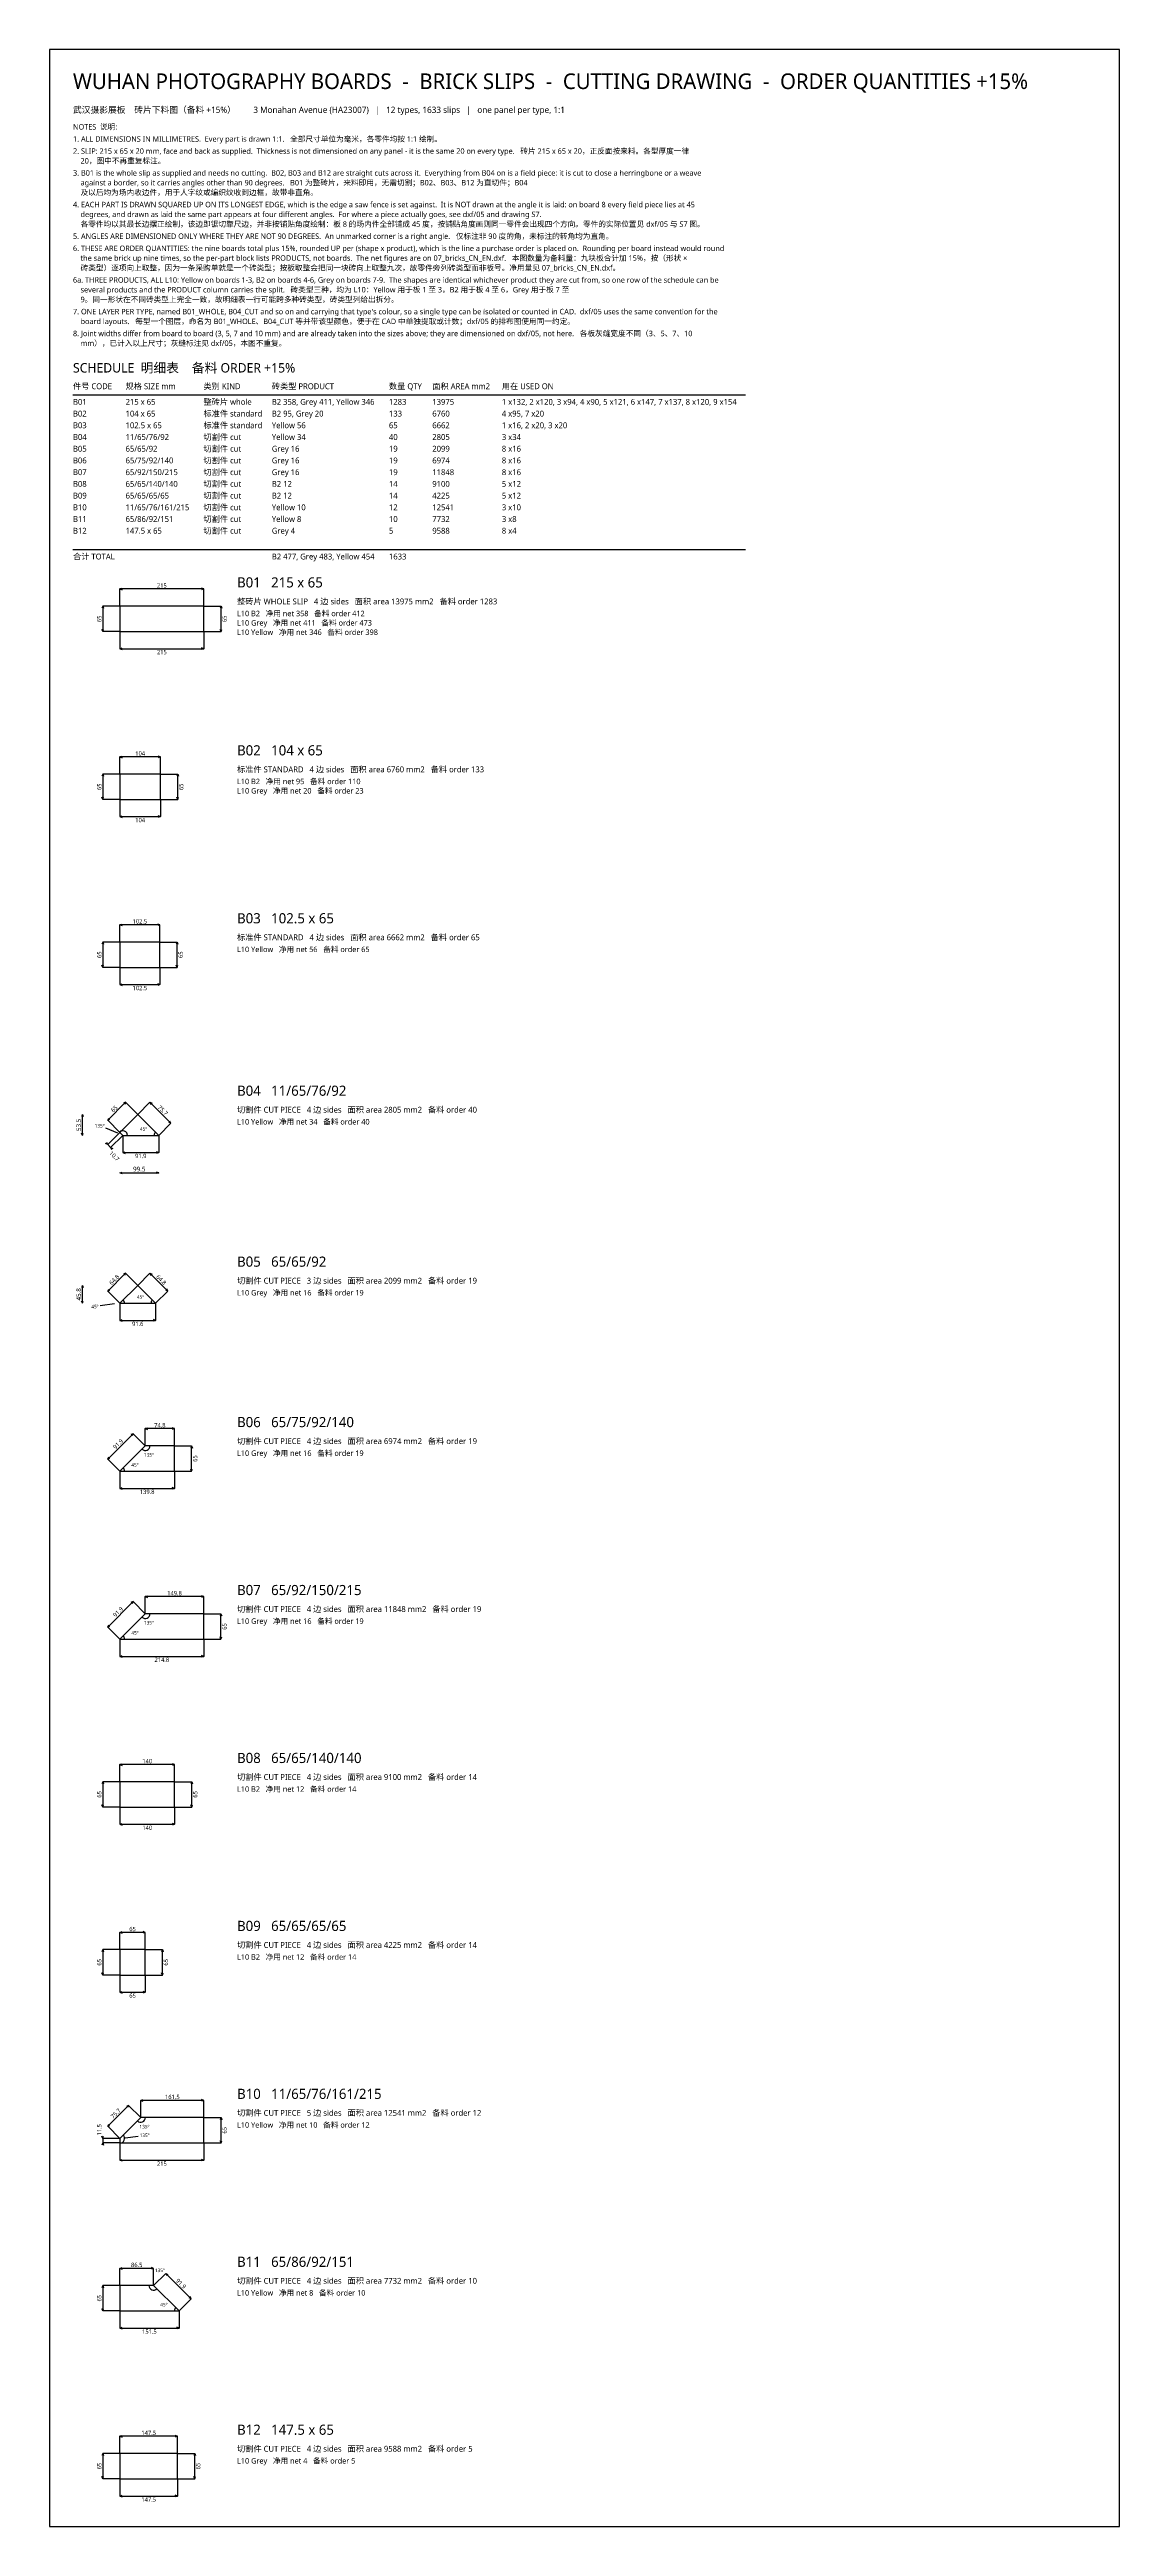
# Model space of a CAD drawing. Header units: millimetres. Extents: x -60 to 2679, y -6229 to 113.
import ezdxf
from ezdxf.enums import TextEntityAlignment as Align

# ---------------------------------------------------------------- set-up
doc = ezdxf.new("R2010")
doc.units = ezdxf.units.MM
for name, color, linetype, true_color in [('B01_WHOLE', 7, 'Continuous', 0xb9b7b0), ('B02_STD', 7, 'Continuous', 0x4f7fb5), ('B03_STD', 7, 'Continuous', 0x4f7fb5), ('B04_CUT', 7, 'Continuous', 0xe08a3c), ('B05_CUT', 7, 'Continuous', 0x4f7fb5), ('B06_CUT', 7, 'Continuous', 0xe08a3c), ('B07_CUT', 7, 'Continuous', 0x5fa864), ('B08_CUT', 7, 'Continuous', 0x4f7fb5), ('B09_CUT', 7, 'Continuous', 0xe08a3c), ('B10_CUT', 7, 'Continuous', 0x5fa864), ('B11_CUT', 7, 'Continuous', 0xc0504d), ('B12_CUT', 7, 'Continuous', 0xc0504d)]:
    doc.layers.add(name, color=color, linetype=linetype, true_color=true_color)
for name, color, linetype in [('BORDER', 7, 'Continuous'), ('DIM', 8, 'Continuous'), ('NOTE', 7, 'Continuous'), ('TITLE', 7, 'Continuous'), ('TXT', 7, 'Continuous')]:
    doc.layers.add(name, color=color, linetype=linetype)
doc.styles.add('CN', font='msyh.ttc')

msp = doc.modelspace()

# ---------------------------------------------------------------- linework, layer by layer
at = {"layer": 'B01_WHOLE'}
msp.add_lwpolyline([(335, -1377), (335, -1312), (120, -1312), (120, -1377)], close=True, dxfattribs=at)
at = {"layer": 'B02_STD'}
msp.add_lwpolyline([(224, -1807), (224, -1742), (120, -1742), (120, -1807)], close=True, dxfattribs=at)
at = {"layer": 'B03_STD'}
msp.add_lwpolyline([(120, -2237), (222.5, -2237), (222.5, -2172), (120, -2172)], close=True, dxfattribs=at)
at = {"layer": 'B04_CUT'}
msp.add_lwpolyline([(127.5, -2667), (219.5, -2667), (166, -2613.5), (120, -2659.5)], close=True, dxfattribs=at)
at = {"layer": 'B05_CUT'}
msp.add_lwpolyline([(211.6, -3097), (165.8, -3051.2), (120, -3097)], close=True, dxfattribs=at)
at = {"layer": 'B06_CUT'}
msp.add_lwpolyline([(185, -3462), (120, -3527), (259.8, -3527), (259.8, -3462)], close=True, dxfattribs=at)
at = {"layer": 'B07_CUT'}
msp.add_lwpolyline([(185, -3892), (120, -3957), (334.8, -3957), (334.8, -3892)], close=True, dxfattribs=at)
at = {"layer": 'B08_CUT'}
msp.add_lwpolyline([(260, -4387), (260, -4322), (120, -4322), (120, -4387)], close=True, dxfattribs=at)
at = {"layer": 'B09_CUT'}
msp.add_lwpolyline([(185, -4817), (185, -4752), (120, -4752), (120, -4817)], close=True, dxfattribs=at)
at = {"layer": 'B10_CUT'}
msp.add_lwpolyline([(335, -5182), (173.5, -5182), (120, -5235.5), (120, -5247), (335, -5247)], close=True, dxfattribs=at)
at = {"layer": 'B11_CUT'}
msp.add_lwpolyline([(271.5, -5677), (206.5, -5612), (120, -5612), (120, -5677)], close=True, dxfattribs=at)
at = {"layer": 'B12_CUT'}
msp.add_lwpolyline([(267.5, -6107), (267.5, -6042), (120, -6042), (120, -6107)], close=True, dxfattribs=at)
at = {"layer": 'BORDER'}
msp.add_lwpolyline([(-60, -6228.9), (2678.9, -6228.9), (2678.9, 113.1), (-60, 113.1)], close=True, dxfattribs=at)
at = {"layer": 'DIM'}
for p, q in [((0, -771), (1721.6, -771)), ((0, -1167), (1721.6, -1167)), ((120, -1268), (125.6, -1265.9)), ((120, -1312), (120, -1268)), ((335, -1268), (120, -1268)), ((120, -1268), (125.6, -1270.1)), ((335, -1268), (329.4, -1265.9)), ((335, -1268), (329.4, -1270.1)), ((335, -1312), (335, -1268)), ((76, -1312), (73.9, -1317.6)), ((120, -1312), (76, -1312)), ((76, -1312), (76, -1377)), ((76, -1312), (78.1, -1317.6)), ((335, -1312), (379, -1312)), ((379, -1312), (376.9, -1317.6)), ((379, -1377), (379, -1312)), ((379, -1312), (381.1, -1317.6)), ((76, -1377), (73.9, -1371.4)), ((76, -1377), (78.1, -1371.4)), ((120, -1377), (76, -1377)), ((120, -1377), (120, -1421)), ((335, -1377), (335, -1421)), ((335, -1377), (379, -1377)), ((379, -1377), (376.9, -1371.4)), ((379, -1377), (381.1, -1371.4)), ((120, -1421), (125.6, -1418.9)), ((120, -1421), (335, -1421)), ((120, -1421), (125.6, -1423.1)), ((335, -1421), (329.4, -1418.9)), ((335, -1421), (329.4, -1423.1)), ((120, -1698), (125.6, -1695.9)), ((120, -1742), (120, -1698)), ((224, -1698), (120, -1698)), ((120, -1698), (125.6, -1700.1)), ((224, -1698), (218.4, -1695.9)), ((224, -1698), (218.4, -1700.1)), ((224, -1742), (224, -1698)), ((76, -1742), (73.9, -1747.6)), ((120, -1742), (76, -1742)), ((76, -1742), (76, -1807)), ((76, -1742), (78.1, -1747.6)), ((224, -1742), (268, -1742)), ((268, -1742), (265.9, -1747.6)), ((268, -1807), (268, -1742)), ((268, -1742), (270.1, -1747.6)), ((76, -1807), (73.9, -1801.4)), ((76, -1807), (78.1, -1801.4)), ((120, -1807), (76, -1807)), ((120, -1807), (120, -1851)), ((224, -1807), (224, -1851)), ((224, -1807), (268, -1807)), ((268, -1807), (265.9, -1801.4)), ((268, -1807), (270.1, -1801.4)), ((120, -1851), (125.6, -1848.9)), ((120, -1851), (224, -1851)), ((120, -1851), (125.6, -1853.1)), ((224, -1851), (218.4, -1848.9)), ((224, -1851), (218.4, -1853.1)), ((120, -2128), (125.6, -2125.9)), ((120, -2172), (120, -2128)), ((222.5, -2128), (120, -2128)), ((120, -2128), (125.6, -2130.1)), ((222.5, -2128), (216.9, -2125.9)), ((222.5, -2128), (216.9, -2130.1)), ((222.5, -2172), (222.5, -2128)), ((76, -2172), (73.9, -2177.6)), ((120, -2172), (76, -2172)), ((76, -2172), (76, -2237)), ((76, -2172), (78.1, -2177.6)), ((222.5, -2172), (266.5, -2172)), ((266.5, -2172), (264.4, -2177.6)), ((266.5, -2237), (266.5, -2172)), ((266.5, -2172), (268.6, -2177.6)), ((76, -2237), (73.9, -2231.4)), ((76, -2237), (78.1, -2231.4)), ((120, -2237), (76, -2237)), ((120, -2237), (120, -2281)), ((120, -2281), (125.6, -2278.9)), ((120, -2281), (222.5, -2281)), ((120, -2281), (125.6, -2283.1)), ((222.5, -2281), (216.9, -2278.9)), ((222.5, -2281), (216.9, -2283.1)), ((222.5, -2237), (222.5, -2281)), ((222.5, -2237), (266.5, -2237)), ((266.5, -2237), (264.4, -2231.4)), ((266.5, -2237), (268.6, -2231.4)), ((134.8, -2582.4), (88.9, -2628.3)), ((134.8, -2582.4), (129.4, -2584.9)), ((134.8, -2582.4), (132.3, -2587.8)), ((166, -2613.5), (134.8, -2582.4)), ((166, -2613.5), (197.1, -2582.4)), ((250.6, -2635.9), (197.1, -2582.4)), ((197.1, -2582.4), (202.5, -2584.9)), ((197.1, -2582.4), (199.6, -2587.8)), ((24, -2613.5), (21.9, -2619.1)), ((24, -2667), (21.9, -2661.4)), ((24, -2613.5), (24, -2613.5)), ((24, -2667), (24, -2613.5)), ((24, -2613.5), (26.1, -2619.1)), ((24, -2667), (26.1, -2661.4)), ((114.6, -2661.6), (84, -2649)), ((88.9, -2628.3), (91.4, -2622.9)), ((88.9, -2628.3), (94.3, -2625.8)), ((120, -2659.5), (88.9, -2628.3)), ((120, -2659.5), (88.9, -2690.6)), ((219.5, -2667), (250.6, -2635.9)), ((250.6, -2635.9), (245.1, -2633.4)), ((250.6, -2635.9), (248, -2630.4)), ((24, -2667), (24, -2667)), ((88.9, -2690.6), (83.4, -2688)), ((88.9, -2690.6), (86.4, -2685.1)), ((88.9, -2690.6), (96.4, -2698.1)), ((127.5, -2667), (96.4, -2698.1)), ((96.4, -2698.1), (101.9, -2700.6)), ((96.4, -2698.1), (99, -2703.6)), ((127.5, -2667), (127.5, -2711)), ((127.5, -2711), (133.2, -2708.9)), ((127.5, -2711), (219.5, -2711)), ((127.5, -2711), (133.2, -2713.1)), ((219.5, -2711), (213.8, -2708.9)), ((219.5, -2711), (213.8, -2713.1)), ((219.5, -2667), (219.5, -2711)), ((120, -2763), (125.6, -2760.9)), ((120, -2763), (120, -2763)), ((120, -2763), (219.5, -2763)), ((120, -2763), (125.6, -2765.1)), ((219.5, -2763), (213.8, -2760.9)), ((219.5, -2763), (213.8, -2765.1)), ((219.5, -2763), (219.5, -2763)), ((134.7, -3020.1), (88.9, -3065.9)), ((134.7, -3020.1), (129.3, -3022.6)), ((134.7, -3020.1), (132.2, -3025.5)), ((165.8, -3051.2), (134.7, -3020.1)), ((165.8, -3051.2), (196.9, -3020.1)), ((242.7, -3065.9), (196.9, -3020.1)), ((196.9, -3020.1), (202.4, -3022.6)), ((196.9, -3020.1), (199.5, -3025.5)), ((24, -3051.2), (21.9, -3056.8)), ((24, -3097), (21.9, -3091.4)), ((24, -3051.2), (24, -3051.2)), ((24, -3097), (24, -3051.2)), ((24, -3051.2), (26.1, -3056.8)), ((24, -3097), (26.1, -3091.4)), ((24, -3097), (24, -3097)), ((106.1, -3098.8), (69.8, -3103.6)), ((88.9, -3065.9), (91.4, -3060.5)), ((88.9, -3065.9), (94.3, -3063.4)), ((120, -3097), (88.9, -3065.9)), ((120, -3097), (120, -3141)), ((211.6, -3097), (242.7, -3065.9)), ((211.6, -3097), (211.6, -3141)), ((242.7, -3065.9), (237.3, -3063.4)), ((242.7, -3065.9), (240.2, -3060.4)), ((120, -3141), (125.6, -3138.9)), ((120, -3141), (211.6, -3141)), ((120, -3141), (125.6, -3143.1)), ((211.6, -3141), (206, -3138.9)), ((211.6, -3141), (206, -3143.1)), ((185, -3418), (190.6, -3416)), ((185, -3462), (185, -3418)), ((259.8, -3418), (185, -3418)), ((185, -3418), (190.6, -3420.1)), ((259.8, -3418), (254.2, -3416)), ((259.8, -3418), (254.2, -3420.1)), ((259.8, -3462), (259.8, -3418)), ((153.9, -3430.9), (88.9, -3495.9)), ((153.9, -3430.9), (148.4, -3433.4)), ((153.9, -3430.9), (151.3, -3436.3)), ((185, -3462), (153.9, -3430.9)), ((259.8, -3462), (303.8, -3462)), ((303.8, -3462), (301.7, -3467.6)), ((303.8, -3527), (303.8, -3462)), ((303.8, -3462), (305.8, -3467.6)), ((88.9, -3495.9), (91.4, -3490.4)), ((88.9, -3495.9), (94.3, -3493.4)), ((120, -3527), (88.9, -3495.9)), ((120, -3527), (120, -3571)), ((259.8, -3527), (259.8, -3571)), ((259.8, -3527), (303.8, -3527)), ((303.8, -3527), (301.7, -3521.4)), ((303.8, -3527), (305.8, -3521.4)), ((120, -3571), (125.6, -3568.9)), ((120, -3571), (259.8, -3571)), ((120, -3571), (125.6, -3573.1)), ((259.8, -3571), (254.2, -3568.9)), ((259.8, -3571), (254.2, -3573.1)), ((153.9, -3860.9), (88.9, -3925.9)), ((153.9, -3860.9), (148.4, -3863.4)), ((153.9, -3860.9), (151.3, -3866.3)), ((185, -3892), (153.9, -3860.9)), ((185, -3848), (190.6, -3846)), ((185, -3892), (185, -3848)), ((334.8, -3848), (185, -3848)), ((185, -3848), (190.6, -3850.1)), ((334.8, -3848), (329.2, -3846)), ((334.8, -3848), (329.2, -3850.1)), ((334.8, -3892), (334.8, -3848)), ((88.9, -3925.9), (91.4, -3920.4)), ((88.9, -3925.9), (94.3, -3923.4)), ((120, -3957), (88.9, -3925.9)), ((334.8, -3892), (378.8, -3892)), ((378.8, -3892), (376.7, -3897.6)), ((378.8, -3957), (378.8, -3892)), ((378.8, -3892), (380.8, -3897.6)), ((120, -3957), (120, -4001)), ((334.8, -3957), (334.8, -4001)), ((334.8, -3957), (378.8, -3957)), ((378.8, -3957), (376.7, -3951.4)), ((378.8, -3957), (380.8, -3951.4)), ((120, -4001), (125.6, -3998.9)), ((120, -4001), (334.8, -4001)), ((120, -4001), (125.6, -4003.1)), ((334.8, -4001), (329.2, -3998.9)), ((334.8, -4001), (329.2, -4003.1)), ((120, -4278), (125.6, -4275.9)), ((120, -4322), (120, -4278)), ((260, -4278), (120, -4278)), ((120, -4278), (125.6, -4280.1)), ((260, -4278), (254.4, -4275.9)), ((260, -4278), (254.4, -4280.1)), ((260, -4322), (260, -4278)), ((76, -4322), (73.9, -4327.6)), ((120, -4322), (76, -4322)), ((76, -4322), (76, -4387)), ((76, -4322), (78.1, -4327.6)), ((260, -4322), (304, -4322)), ((304, -4322), (301.9, -4327.6)), ((304, -4387), (304, -4322)), ((304, -4322), (306.1, -4327.6)), ((76, -4387), (73.9, -4381.4)), ((76, -4387), (78.1, -4381.4)), ((120, -4387), (76, -4387)), ((120, -4387), (120, -4431)), ((120, -4431), (125.6, -4428.9)), ((120, -4431), (260, -4431)), ((120, -4431), (125.6, -4433.1)), ((260, -4431), (254.4, -4428.9)), ((260, -4431), (254.4, -4433.1)), ((260, -4387), (260, -4431)), ((260, -4387), (304, -4387)), ((304, -4387), (301.9, -4381.4)), ((304, -4387), (306.1, -4381.4)), ((76, -4752), (73.9, -4757.6)), ((120, -4752), (76, -4752)), ((76, -4752), (76, -4817)), ((76, -4752), (78.1, -4757.6)), ((120, -4708), (125.6, -4705.9)), ((120, -4752), (120, -4708)), ((185, -4708), (120, -4708)), ((120, -4708), (125.6, -4710.1)), ((185, -4708), (179.4, -4705.9)), ((185, -4708), (179.4, -4710.1)), ((185, -4752), (185, -4708)), ((185, -4752), (229, -4752)), ((229, -4752), (226.9, -4757.6)), ((229, -4817), (229, -4752)), ((229, -4752), (231.1, -4757.6)), ((76, -4817), (73.9, -4811.4)), ((76, -4817), (78.1, -4811.4)), ((120, -4817), (76, -4817)), ((120, -4817), (120, -4861)), ((185, -4817), (185, -4861)), ((185, -4817), (229, -4817)), ((229, -4817), (226.9, -4811.4)), ((229, -4817), (231.1, -4811.4)), ((120, -4861), (125.6, -4858.9)), ((120, -4861), (185, -4861)), ((120, -4861), (125.6, -4863.1)), ((185, -4861), (179.4, -4858.9)), ((185, -4861), (179.4, -4863.1)), ((173.5, -5138), (179.2, -5136)), ((335, -5138), (329.4, -5136)), ((142.4, -5150.9), (88.9, -5204.4)), ((88.9, -5204.4), (91.4, -5199)), ((142.4, -5150.9), (137, -5153.4)), ((142.4, -5150.9), (139.9, -5156.3)), ((173.5, -5182), (142.4, -5150.9)), ((173.5, -5182), (173.5, -5138)), ((335, -5138), (173.5, -5138)), ((173.5, -5138), (179.2, -5140.1)), ((335, -5138), (329.4, -5140.1)), ((335, -5182), (335, -5138)), ((335, -5182), (379, -5182)), ((379, -5182), (377, -5187.6)), ((379, -5247), (379, -5182)), ((379, -5182), (381.1, -5187.6)), ((76, -5247), (73.9, -5252.6)), ((76, -5235.5), (74, -5229.9)), ((76, -5235.5), (78.1, -5229.9)), ((120, -5235.5), (76, -5235.5)), ((76, -5235.5), (76, -5247)), ((120, -5247), (76, -5247)), ((76, -5247), (78, -5252.6)), ((88.9, -5204.4), (94.3, -5201.9)), ((120, -5235.5), (88.9, -5204.4)), ((120, -5247), (120, -5291)), ((133.9, -5233.7), (166.7, -5229.4)), ((335, -5247), (379, -5247)), ((335, -5247), (335, -5291)), ((379, -5247), (377, -5241.4)), ((379, -5247), (381.1, -5241.4)), ((120, -5291), (125.6, -5288.9)), ((120, -5291), (335, -5291)), ((120, -5291), (125.6, -5293.1)), ((335, -5291), (329.4, -5288.9)), ((335, -5291), (329.4, -5293.1)), ((120, -5568), (125.6, -5566)), ((120, -5612), (120, -5568)), ((206.5, -5568), (120, -5568)), ((120, -5568), (125.6, -5570.1)), ((206.5, -5568), (200.8, -5566)), ((206.5, -5568), (200.8, -5570.1)), ((206.5, -5612), (206.5, -5568)), ((206.5, -5612), (237.6, -5580.9)), ((302.6, -5645.9), (237.6, -5580.9)), ((237.6, -5580.9), (243, -5583.4)), ((237.6, -5580.9), (240.1, -5586.3)), ((76, -5612), (73.9, -5617.6)), ((120, -5612), (76, -5612)), ((76, -5612), (76, -5677)), ((76, -5612), (78.1, -5617.6)), ((302.6, -5645.9), (297.1, -5643.4)), ((302.6, -5645.9), (300, -5640.4)), ((76, -5677), (73.9, -5671.4)), ((76, -5677), (78.1, -5671.4)), ((120, -5677), (76, -5677)), ((120, -5677), (120, -5721)), ((271.5, -5677), (302.6, -5645.9)), ((271.5, -5677), (271.5, -5721)), ((120, -5721), (125.6, -5718.9)), ((120, -5721), (271.5, -5721)), ((120, -5721), (125.6, -5723.1)), ((271.5, -5721), (265.8, -5718.9)), ((271.5, -5721), (265.8, -5723.1)), ((120, -5998), (125.6, -5995.9)), ((120, -6042), (120, -5998)), ((267.5, -5998), (120, -5998)), ((120, -5998), (125.6, -6000.1)), ((267.5, -5998), (261.9, -5995.9)), ((267.5, -5998), (261.9, -6000.1)), ((267.5, -6042), (267.5, -5998)), ((76, -6042), (73.9, -6047.6)), ((120, -6042), (76, -6042)), ((76, -6042), (76, -6107)), ((76, -6042), (78.1, -6047.6)), ((267.5, -6042), (311.5, -6042)), ((311.5, -6042), (309.4, -6047.6)), ((311.5, -6107), (311.5, -6042)), ((311.5, -6042), (313.6, -6047.6)), ((76, -6107), (73.9, -6101.4)), ((76, -6107), (78.1, -6101.4)), ((120, -6107), (76, -6107)), ((120, -6107), (120, -6151)), ((120, -6151), (125.6, -6148.9)), ((120, -6151), (267.5, -6151)), ((120, -6151), (125.6, -6153.1)), ((267.5, -6151), (261.9, -6148.9)), ((267.5, -6151), (261.9, -6153.1)), ((267.5, -6107), (267.5, -6151)), ((267.5, -6107), (311.5, -6107)), ((311.5, -6107), (309.4, -6101.4)), ((311.5, -6107), (313.6, -6101.4))]:
    msp.add_line(p, q, dxfattribs=at)
for centre, start, end in [((127.5, -2667), 0, 135), ((219.5, -2667), 135, 180), ((120, -3097), 0, 45.00625), ((211.6, -3097), 135, 180), ((185, -3462), -135, 0), ((120, -3527), 0, 45), ((185, -3892), -135, 0), ((120, -3957), 0, 45), ((173.5, -5182), -134.99995, 0), ((120, -5235.5), -90.03549, 45.00005), ((206.5, -5612), 180, -45), ((271.5, -5677), 135, 180)]:
    msp.add_arc(centre, 12, start, end, dxfattribs=at)

# ---------------------------------------------------------------- texts
at = {"layer": 'DIM', "style": 'CN'}
for s, height, p in [('215', 11, (227.5, -1259.2)), ('215', 11, (227.5, -1429.8)), ('104', 11, (172, -1689.2)), ('104', 11, (172, -1859.8)), ('102.5', 11, (171.2, -2119.2)), ('102.5', 11, (171.2, -2289.8)), ('135°', 9, (68.4, -2642.5)), ('45°', 9, (180.7, -2650.9)), ('91.9', 11, (173.5, -2719.8)), ('99.5', 12, (169.7, -2753.4)), ('45°', 9, (56.5, -3105.4)), ('45°', 9, (172.8, -3080.9)), ('91.6', 11, (165.8, -3149.8)), ('74.8', 11, (222.4, -3409.2)), ('135°', 9, (194.6, -3485.1)), ('45°', 9, (158.8, -3510.9)), ('139.8', 11, (189.9, -3579.8)), ('149.8', 11, (259.9, -3839.2)), ('135°', 9, (194.6, -3915.1)), ('45°', 9, (158.8, -3940.9)), ('214.8', 11, (227.4, -4009.8)), ('140', 11, (190, -4269.2)), ('140', 11, (190, -4439.8)), ('65', 11, (152.5, -4699.2)), ('65', 11, (152.5, -4869.8)), ('161.5', 11, (254.3, -5129.2)), ('135°', 9, (183.1, -5205.1)), ('135°', 9, (183.5, -5227.2)), ('215', 11, (227.5, -5299.8)), ('86.5', 11, (163.2, -5559.2)), ('135°', 9, (222.5, -5573.2)), ('45°', 9, (232.7, -5660.9)), ('151.5', 11, (195.7, -5729.8)), ('147.5', 11, (193.8, -5989.2)), ('147.5', 11, (193.8, -6159.8))]:
    msp.add_text(s, height=height, dxfattribs=at).set_placement(p, align=Align.MIDDLE_CENTER)
for s, height, rotation, p in [('65', 11, 90, (67.2, -1344.5)), ('65', 11, 90, (387.8, -1344.5)), ('65', 11, 90, (67.2, -1774.5)), ('65', 11, 90, (276.8, -1774.5)), ('65', 11, 90, (67.2, -2204.5)), ('65', 11, 90, (275.3, -2204.5)), ('65', 11, 45, (105.6, -2599.1)), ('75.7', 11, -45, (230, -2602.9)), ('53.5', 12, 90, (14.4, -2640.2)), ('64.8', 11, 45.00625, (105.6, -3036.8)), ('64.8', 11, -45, (226.1, -3036.8)), ('45.8', 12, 90, (14.4, -3074.1)), ('91.9', 11, 45, (115.2, -3457.2)), ('65', 11, 90, (312.6, -3494.5)), ('91.9', 11, 45, (115.2, -3887.2)), ('65', 11, 90, (387.6, -3924.5)), ('65', 11, 90, (67.2, -4354.5)), ('65', 11, 90, (312.8, -4354.5)), ('65', 11, 90, (67.2, -4784.5)), ('65', 11, 90, (237.8, -4784.5)), ('75.7', 11, 45.00005, (109.4, -5171.4)), ('65', 11, 90, (387.8, -5214.5)), ('65', 11, 90, (67.2, -5644.5)), ('91.9', 11, -45, (276.3, -5607.2)), ('65', 11, 90, (67.2, -6074.5)), ('65', 11, 90, (320.3, -6074.5))]:
    msp.add_text(s, height=height, rotation=rotation, dxfattribs=at).set_placement(p, align=Align.MIDDLE_CENTER)
for s, rotation, p in [('10.7', -45, (95.6, -2709.8)), ('11.5', 89.96451, (67.2, -5227.8))]:
    msp.add_text(s, height=11, rotation=rotation, dxfattribs=at).set_placement(p, align=Align.MIDDLE_LEFT)
at = {"layer": 'NOTE', "style": 'CN'}
for s, p in [('1. ALL DIMENSIONS IN MILLIMETRES.  Every part is drawn 1:1.   全部尺寸单位为毫米，各零件均按 1:1 绘制。', (0, -127)), ('NOTES  说明:', (0, -96)), ('2. SLIP: 215 x 65 x 20 mm, face and back as supplied.  Thickness is not dimensioned on any panel - it is the same 20 on every type.   砖片 215 x 65 x 20，正反面按来料。各型厚度一律', (0, -158)), ('    20，图中不再重复标注。', (0, -183)), ('3. B01 is the whole slip as supplied and needs no cutting.  B02, B03 and B12 are straight cuts across it.  Everything from B04 on is a field piece: it is cut to close a herringbone or a weave', (0, -214)), ('    及以后均为场内收边件，用于人字纹或编织纹收到边框，故带非直角。', (0, -264)), ('    against a border, so it carries angles other than 90 degrees.   B01 为整砖片，来料即用，无需切割；B02、B03、B12 为直切件；B04', (0, -239)), ('4. EACH PART IS DRAWN SQUARED UP ON ITS LONGEST EDGE, which is the edge a saw fence is set against.  It is NOT drawn at the angle it is laid: on board 8 every field piece lies at 45', (0, -295)), ('    degrees, and drawn as laid the same part appears at four different angles.  For where a piece actually goes, see dxf/05 and drawing S7.  ', (0, -320)), ('5. ANGLES ARE DIMENSIONED ONLY WHERE THEY ARE NOT 90 DEGREES.  An unmarked corner is a right angle.   仅标注非 90 度的角，未标注的转角均为直角。', (0, -376)), ('    各零件均以其最长边摆正绘制，该边即锯切靠尺边，并非按铺贴角度绘制：板 8 的场内件全部铺成 45 度，按铺贴角度画则同一零件会出现四个方向。零件的实际位置见 dxf/05 与 S7 图。', (0, -345)), ('6. THESE ARE ORDER QUANTITIES: the nine boards total plus 15%, rounded UP per (shape x product), which is the line a purchase order is placed on.  Rounding per board instead would round', (0, -407)), ('    the same brick up nine times, so the per-part block lists PRODUCTS, not boards.  The net figures are on 07_bricks_CN_EN.dxf.   本图数量为备料量：九块板合计加 15%，按（形状 ×', (0, -432)), ('    砖类型）逐项向上取整，因为一条采购单就是一个砖类型；按板取整会把同一块砖向上取整九次，故零件旁列砖类型而非板号。净用量见 07_bricks_CN_EN.dxf。', (0, -457)), ('6a. THREE PRODUCTS, ALL L10: Yellow on boards 1-3, B2 on boards 4-6, Grey on boards 7-9.  The shapes are identical whichever product they are cut from, so one row of the schedule can be', (0, -488)), ('    several products and the PRODUCT column carries the split.   砖类型三种，均为 L10：Yellow 用于板 1 至 3，B2 用于板 4 至 6，Grey 用于板 7 至', (0, -513)), ("7. ONE LAYER PER TYPE, named B01_WHOLE, B04_CUT and so on and carrying that type's colour, so a single type can be isolated or counted in CAD.  dxf/05 uses the same convention for the", (0, -569)), ('    9。同一形状在不同砖类型上完全一致，故明细表一行可能跨多种砖类型，砖类型列给出拆分。', (0, -538)), ('8. Joint widths differ from board to board (3, 5, 7 and 10 mm) and are already taken into the sizes above; they are dimensioned on dxf/05, not here.   各板灰缝宽度不同（3、5、7、10', (0, -625)), ('    board layouts.   每型一个图层，命名为 B01_WHOLE、B04_CUT 等并带该型颜色，便于在 CAD 中单独提取或计数；dxf/05 的排布图使用同一约定。', (0, -594)), ('    mm），已计入以上尺寸；灰缝标注见 dxf/05，本图不重复。', (0, -650))]:
    msp.add_text(s, height=14, dxfattribs=at).set_placement(p, align=Align.BOTTOM_LEFT)
at = {"layer": 'TITLE', "style": 'CN'}
for s, height, p in [('WUHAN PHOTOGRAPHY BOARDS  -  BRICK SLIPS  -  CUTTING DRAWING  -  ORDER QUANTITIES +15%', 40, (0, 0)), ('武汉摄影展板\u3000砖片下料图（备料 +15%）\u3000\u30003 Monahan Avenue (HA23007)   |   12 types, 1633 slips   |   one panel per type, 1:1', 16, (0, -54)), ('SCHEDULE  明细表\u3000备料 ORDER +15%', 24, (0, -721)), ('件号 CODE', 15, (0, -761)), ('规格 SIZE mm', 15, (134.6, -761)), ('类别 KIND', 15, (334, -761)), ('砖类型 PRODUCT', 15, (509, -761)), ('数量 QTY', 15, (808.8, -761)), ('面积 AREA mm2', 15, (919.8, -761)), ('用在 USED ON', 15, (1097.8, -761)), ('合计 TOTAL', 15, (0, -1197)), ('B2 477, Grey 483, Yellow 454', 15, (509, -1197)), ('1633', 15, (808.8, -1197)), ('B01   215 x 65', 26, (420, -1272)), ('B02   104 x 65', 26, (420, -1702)), ('B03   102.5 x 65', 26, (420, -2132)), ('B04   11/65/76/92', 26, (420, -2573.5)), ('B05   65/65/92', 26, (420, -3011.2)), ('B06   65/75/92/140', 26, (420, -3422)), ('B07   65/92/150/215', 26, (420, -3852)), ('B08   65/65/140/140', 26, (420, -4282)), ('B09   65/65/65/65', 26, (420, -4712)), ('B10   11/65/76/161/215', 26, (420, -5142)), ('B11   65/86/92/151', 26, (420, -5572)), ('B12   147.5 x 65', 26, (420, -6002))]:
    msp.add_text(s, height=height, dxfattribs=at).set_placement(p, align=Align.BOTTOM_LEFT)
at = {"layer": 'TXT', "style": 'CN'}
for s, height, p in [('B01', 15, (0, -801)), ('B02', 15, (0, -831)), ('215 x 65', 15, (134.6, -801)), ('104 x 65', 15, (134.6, -831)), ('标准件 standard', 15, (334, -831)), ('整砖片 whole', 15, (334, -801)), ('B2 358, Grey 411, Yellow 346', 15, (509, -801)), ('B2 95, Grey 20', 15, (509, -831)), ('1283', 15, (808.8, -801)), ('133', 15, (808.8, -831)), ('6760', 15, (919.8, -831)), ('13975', 15, (919.8, -801)), ('4 x95, 7 x20', 15, (1097.8, -831)), ('1 x132, 2 x120, 3 x94, 4 x90, 5 x121, 6 x147, 7 x137, 8 x120, 9 x154', 15, (1097.8, -801)), ('B03', 15, (0, -861)), ('B04', 15, (0, -891)), ('102.5 x 65', 15, (134.6, -861)), ('11/65/76/92', 15, (134.6, -891)), ('标准件 standard', 15, (334, -861)), ('切割件 cut', 15, (334, -891)), ('Yellow 56', 15, (509, -861)), ('Yellow 34', 15, (509, -891)), ('40', 15, (808.8, -891)), ('65', 15, (808.8, -861)), ('2805', 15, (919.8, -891)), ('6662', 15, (919.8, -861)), ('3 x34', 15, (1097.8, -891)), ('1 x16, 2 x20, 3 x20', 15, (1097.8, -861)), ('B05', 15, (0, -921)), ('B06', 15, (0, -951)), ('65/65/92', 15, (134.6, -921)), ('65/75/92/140', 15, (134.6, -951)), ('切割件 cut', 15, (334, -921)), ('切割件 cut', 15, (334, -951)), ('Grey 16', 15, (509, -921)), ('Grey 16', 15, (509, -951)), ('19', 15, (808.8, -921)), ('19', 15, (808.8, -951)), ('2099', 15, (919.8, -921)), ('6974', 15, (919.8, -951)), ('8 x16', 15, (1097.8, -921)), ('8 x16', 15, (1097.8, -951)), ('B07', 15, (0, -981)), ('B08', 15, (0, -1011)), ('65/92/150/215', 15, (134.6, -981)), ('65/65/140/140', 15, (134.6, -1011)), ('切割件 cut', 15, (334, -981)), ('切割件 cut', 15, (334, -1011)), ('Grey 16', 15, (509, -981)), ('B2 12', 15, (509, -1011)), ('19', 15, (808.8, -981)), ('14', 15, (808.8, -1011)), ('9100', 15, (919.8, -1011)), ('11848', 15, (919.8, -981)), ('8 x16', 15, (1097.8, -981)), ('5 x12', 15, (1097.8, -1011)), ('B09', 15, (0, -1041)), ('B10', 15, (0, -1071)), ('65/65/65/65', 15, (134.6, -1041)), ('11/65/76/161/215', 15, (134.6, -1071)), ('切割件 cut', 15, (334, -1041)), ('切割件 cut', 15, (334, -1071)), ('Yellow 10', 15, (509, -1071)), ('B2 12', 15, (509, -1041)), ('14', 15, (808.8, -1041)), ('12', 15, (808.8, -1071)), ('4225', 15, (919.8, -1041)), ('12541', 15, (919.8, -1071)), ('3 x10', 15, (1097.8, -1071)), ('5 x12', 15, (1097.8, -1041)), ('B11', 15, (0, -1101)), ('B12', 15, (0, -1131)), ('65/86/92/151', 15, (134.6, -1101)), ('147.5 x 65', 15, (134.6, -1131)), ('切割件 cut', 15, (334, -1101)), ('切割件 cut', 15, (334, -1131)), ('Yellow 8', 15, (509, -1101)), ('Grey 4', 15, (509, -1131)), ('5', 15, (808.8, -1131)), ('10', 15, (808.8, -1101)), ('7732', 15, (919.8, -1101)), ('9588', 15, (919.8, -1131)), ('3 x8', 15, (1097.8, -1101)), ('8 x4', 15, (1097.8, -1131)), ('整砖片 WHOLE SLIP   4 边 sides   面积 area 13975 mm2   备料 order 1283', 15, (420, -1312)), ('L10 B2   净用 net 358   备料 order 412', 14, (420, -1342)), ('L10 Grey   净用 net 411   备料 order 473', 14, (420, -1366)), ('L10 Yellow   净用 net 346   备料 order 398', 14, (420, -1390)), ('标准件 STANDARD   4 边 sides   面积 area 6760 mm2   备料 order 133', 15, (420, -1742)), ('L10 B2   净用 net 95   备料 order 110', 14, (420, -1772)), ('L10 Grey   净用 net 20   备料 order 23', 14, (420, -1796)), ('标准件 STANDARD   4 边 sides   面积 area 6662 mm2   备料 order 65', 15, (420, -2172)), ('L10 Yellow   净用 net 56   备料 order 65', 14, (420, -2202)), ('切割件 CUT PIECE   4 边 sides   面积 area 2805 mm2   备料 order 40', 15, (420, -2613.5)), ('L10 Yellow   净用 net 34   备料 order 40', 14, (420, -2643.5)), ('切割件 CUT PIECE   3 边 sides   面积 area 2099 mm2   备料 order 19', 15, (420, -3051.2)), ('L10 Grey   净用 net 16   备料 order 19', 14, (420, -3081.2)), ('切割件 CUT PIECE   4 边 sides   面积 area 6974 mm2   备料 order 19', 15, (420, -3462)), ('L10 Grey   净用 net 16   备料 order 19', 14, (420, -3492)), ('切割件 CUT PIECE   4 边 sides   面积 area 11848 mm2   备料 order 19', 15, (420, -3892)), ('L10 Grey   净用 net 16   备料 order 19', 14, (420, -3922)), ('切割件 CUT PIECE   4 边 sides   面积 area 9100 mm2   备料 order 14', 15, (420, -4322)), ('L10 B2   净用 net 12   备料 order 14', 14, (420, -4352)), ('切割件 CUT PIECE   4 边 sides   面积 area 4225 mm2   备料 order 14', 15, (420, -4752)), ('L10 B2   净用 net 12   备料 order 14', 14, (420, -4782)), ('切割件 CUT PIECE   5 边 sides   面积 area 12541 mm2   备料 order 12', 15, (420, -5182)), ('L10 Yellow   净用 net 10   备料 order 12', 14, (420, -5212)), ('切割件 CUT PIECE   4 边 sides   面积 area 7732 mm2   备料 order 10', 15, (420, -5612)), ('L10 Yellow   净用 net 8   备料 order 10', 14, (420, -5642)), ('切割件 CUT PIECE   4 边 sides   面积 area 9588 mm2   备料 order 5', 15, (420, -6042)), ('L10 Grey   净用 net 4   备料 order 5', 14, (420, -6072))]:
    msp.add_text(s, height=height, dxfattribs=at).set_placement(p, align=Align.BOTTOM_LEFT)

doc.saveas('drawing.dxf')
